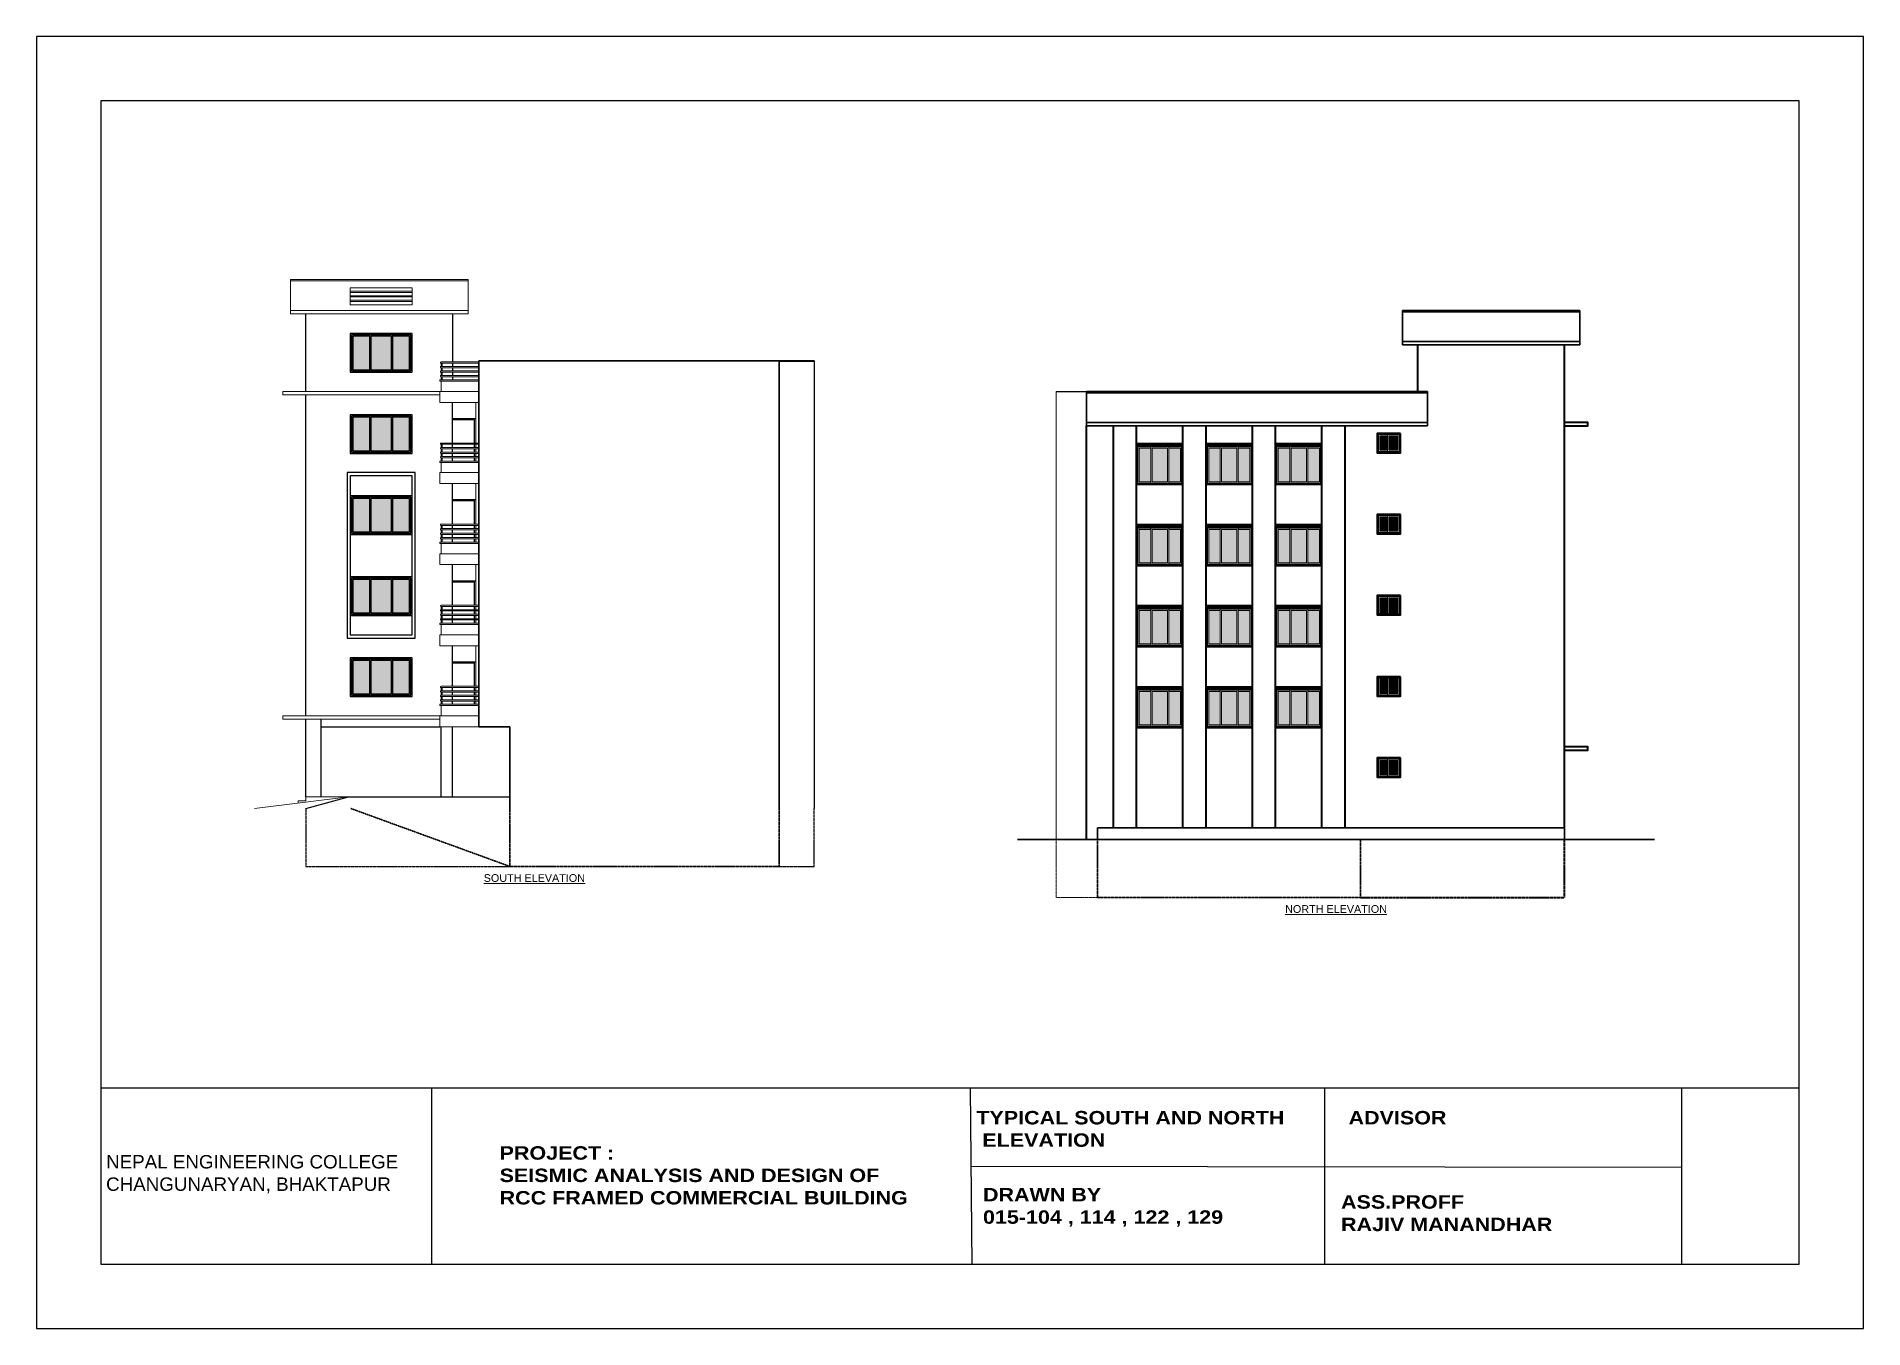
# Model space of a CAD drawing. Header units: inches. Extents: x -301229 to 1083107, y -854236 to 21026.
# Drawn here: x -224429 to -139253, y -262689 to -202457 of the extents above; entities that cross this region are included whole.
import ezdxf

# ---------------------------------------------------------------- set-up
doc = ezdxf.new("R2010")
doc.units = ezdxf.units.IN
doc.header["$MEASUREMENT"] = 0
doc.linetypes.add('DASHED', pattern=[0.75, 0.5, -0.25])
doc.layers.add('HATCH', color=7, linetype='Continuous')
doc.layers.add('win', color=4, linetype='Continuous')
for name, color, linetype, lineweight in [('step', 167, 'Continuous', 18), ('Text', 2, 'Continuous', 20), ('wall', 10, 'Continuous', 30), ('window(in)', 130, 'Continuous', 20), ('window(out)', 40, 'Continuous', 30)]:
    doc.layers.add(name, color=color, linetype=linetype, lineweight=lineweight)
doc.styles.add('7 INCH', font='times.ttf', dxfattribs={"height": 7})

msp = doc.modelspace()

# ---------------------------------------------------------------- texts
at = {"char_height": 626.5465, "attachment_point": 1}
for s, width, heights, insert in [('{\\fArial Black|b0|i0|c0|p34; \\P TYPICAL SOUTH AND NORTH \\P  ELEVATION}', 16587.6939, [0], (-180891.1, -251504.57)), ('   \\P{\\fArial Black|b0|i0|c0|p34;    ADVISOR\\P}     ', 16656, [0], (-164371.71, -251504.1)), ('\\P\\P\\P{\\fArial|b0|i0|c0|p34; NEPAL ENGINEERING COLLEGE\\P CHANGUNARYAN, BHAKTAPUR}', 15426, [0], (-221428.68, -251469.61)), ('{\\fArial Black|b0|i0|c0|p34;       \\P       PROJECT : \\P       SEISMIC ANALYSIS AND DESIGN OF\\P       RCC FRAMED COMMERCIAL BUILDING    }', 25198.9764, [0], (-204787.82, -253148.26)), (' \\P{\\fArial Black|b0|i0|c0|p34; DRAWN BY \\P 015-104 , 114 , 122 , 129}', 16519.3878, [3996.05], (-180580.72, -255092.9)), ('  {\\fArial Black|b0|i0|c0|p34;  \\P  ASS.PROFF\\P  RAJIV MANANDHAR}', 16587.6939, [0], (-164166.46, -255433.63))]:
    msp.add_mtext_dynamic_manual_height_columns(s, width=width, gutter_width=3132.73, heights=heights, dxfattribs=dict(at, insert=insert))
at = {"layer": 'Text', "char_height": 360, "width": 7520.7402, "attachment_point": 2, "style": '7 INCH'}
for s, insert in [('{\\fArial|b0|i0|c0|p34;\\LSOUTH ELEVATION}', (-201219.02, -241508.54)), ('{\\fArial|b0|i0|c0|p34;\\LNORTH ELEVATION}', (-163842.16, -242953.12))]:
    msp.add_mtext(s, dxfattribs=dict(at, insert=insert))

# ---------------------------------------------------------------- hatches: boundary and pattern name
at = {"layer": 'wall'}
h = msp.add_hatch(color=256, dxfattribs=at)
h.set_gradient(color1=(76, 120, 250), one_color=1, tint=1, name='CURVED')
h.paths.add_polyline_path([(-209681.01, -217988.54), (-208901.01, -217988.54), (-208901.01, -216428.54), (-209681.01, -216428.54)])
h.paths.add_polyline_path([(-207881.01, -216428.54), (-208841.01, -216428.54), (-208841.01, -217988.54), (-207881.01, -217988.54)])
h.paths.add_polyline_path([(-207041.01, -216428.54), (-207821.01, -216428.54), (-207821.01, -217988.54), (-207041.01, -217988.54)])
h = msp.add_hatch(color=256, dxfattribs=at)
h.set_gradient(color1=(76, 120, 250), one_color=1, tint=1, name='CURVED')
h.paths.add_polyline_path([(-208901.01, -220208.54), (-209681.01, -220208.54), (-209681.01, -221768.54), (-208901.01, -221768.54)])
h.paths.add_polyline_path([(-208841.01, -221768.54), (-207881.01, -221768.54), (-207881.01, -220208.54), (-208841.01, -220208.54)])
h.paths.add_polyline_path([(-207041.01, -220208.54), (-207821.01, -220208.54), (-207821.01, -221768.54), (-207041.01, -221768.54)])
h = msp.add_hatch(color=256, dxfattribs=at)
h.set_gradient(color1=(76, 120, 250), one_color=1, tint=1, name='CURVED')
h.paths.add_polyline_path([(-161440.17, -221083.12), (-161800.17, -221083.12), (-161800.17, -221743.12), (-161440.17, -221743.12)])
h.paths.add_polyline_path([(-160960.17, -221083.12), (-161380.17, -221083.12), (-161380.17, -221743.12), (-160960.17, -221743.12)])
h = msp.add_hatch(color=256, dxfattribs=at)
h.set_gradient(color1=(76, 120, 250), one_color=1, tint=1, name='CURVED')
h.paths.add_polyline_path([(-173020.16, -223213.12), (-172480.16, -223213.12), (-172480.16, -221653.12), (-173020.16, -221653.12)], flags=17)
h.paths.add_polyline_path([(-171700.16, -221653.12), (-172420.16, -221653.12), (-172420.16, -223213.12), (-171700.16, -223213.12)])
h.paths.add_polyline_path([(-171640.16, -223213.12), (-171100.16, -223213.12), (-171100.16, -221653.12), (-171640.16, -221653.12)], flags=17)
h = msp.add_hatch(color=256, dxfattribs=at)
h.set_gradient(color1=(76, 120, 250), one_color=1, tint=1, name='CURVED')
h.paths.add_polyline_path([(-169240.16, -221653.12), (-169780.16, -221653.12), (-169780.16, -223213.12), (-169240.16, -223213.12)])
h.paths.add_polyline_path([(-169180.16, -223213.12), (-168460.16, -223213.12), (-168460.16, -221653.12), (-169180.16, -221653.12)])
h.paths.add_polyline_path([(-168400.16, -223213.12), (-167860.16, -223213.12), (-167860.16, -221653.12), (-168400.16, -221653.12)])
h = msp.add_hatch(color=256, dxfattribs=at)
h.set_gradient(color1=(76, 120, 250), one_color=1, tint=1, name='CURVED')
h.paths.add_polyline_path([(-166540.16, -223213.12), (-166000.16, -223213.12), (-166000.16, -221653.12), (-166540.16, -221653.12)])
h.paths.add_polyline_path([(-165220.16, -221653.12), (-165940.16, -221653.12), (-165940.16, -223213.12), (-165220.16, -223213.12)])
h.paths.add_polyline_path([(-165160.16, -223213.12), (-164620.16, -223213.12), (-164620.16, -221653.12), (-165160.16, -221653.12)])
h = msp.add_hatch(color=256, dxfattribs=at)
h.set_gradient(color1=(76, 120, 250), one_color=1, tint=1, name='CURVED')
h.paths.add_polyline_path([(-208901.01, -223988.54), (-209681.01, -223988.54), (-209681.01, -225548.54), (-208901.01, -225548.54)])
h.paths.add_polyline_path([(-207881.01, -223988.54), (-208841.01, -223988.54), (-208841.01, -225548.54), (-207881.01, -225548.54)])
h.paths.add_polyline_path([(-207041.01, -223988.54), (-207821.01, -223988.54), (-207821.01, -225548.54), (-207041.01, -225548.54)])
h = msp.add_hatch(color=256, dxfattribs=at)
h.set_gradient(color1=(76, 120, 250), one_color=1, tint=1, name='CURVED')
h.paths.add_polyline_path([(-161800.17, -224863.12), (-161800.17, -225523.12), (-161440.17, -225523.12), (-161440.17, -224863.12)])
h.paths.add_polyline_path([(-160960.17, -224863.12), (-161380.17, -224863.12), (-161380.17, -225523.12), (-160960.17, -225523.12)])
h = msp.add_hatch(color=256, dxfattribs=at)
h.set_gradient(color1=(76, 120, 250), one_color=1, tint=1, name='CURVED')
h.paths.add_polyline_path([(-173020.16, -226993.12), (-172480.16, -226993.12), (-172480.16, -225433.12), (-173020.16, -225433.12)])
h.paths.add_polyline_path([(-171700.16, -225433.12), (-172420.16, -225433.12), (-172420.16, -226993.12), (-171700.16, -226993.12)])
h.paths.add_polyline_path([(-171100.16, -225433.12), (-171640.16, -225433.12), (-171640.16, -226993.12), (-171100.16, -226993.12)])
h = msp.add_hatch(color=256, dxfattribs=at)
h.set_gradient(color1=(76, 120, 250), one_color=1, tint=1, name='CURVED')
h.paths.add_polyline_path([(-169240.16, -225433.12), (-169780.16, -225433.12), (-169780.16, -226993.12), (-169240.16, -226993.12)])
h.paths.add_polyline_path([(-168460.16, -225433.12), (-169180.16, -225433.12), (-169180.16, -226993.12), (-168460.16, -226993.12)])
h.paths.add_polyline_path([(-167860.16, -225433.12), (-168400.16, -225433.12), (-168400.16, -226993.12), (-167860.16, -226993.12)])
h = msp.add_hatch(color=256, dxfattribs=at)
h.set_gradient(color1=(76, 120, 250), one_color=1, tint=1, name='CURVED')
h.paths.add_polyline_path([(-166000.16, -225433.12), (-166540.16, -225433.12), (-166540.16, -226993.12), (-166000.16, -226993.12)])
h.paths.add_polyline_path([(-165220.16, -225433.12), (-165940.16, -225433.12), (-165940.16, -226993.12), (-165220.16, -226993.12)])
h.paths.add_polyline_path([(-165160.16, -226993.12), (-164620.16, -226993.12), (-164620.16, -225433.12), (-165160.16, -225433.12)])
h = msp.add_hatch(color=256, dxfattribs=at)
h.set_gradient(color1=(76, 120, 250), one_color=1, tint=1, name='CURVED')
h.paths.add_polyline_path([(-208901.01, -227768.54), (-209681.01, -227768.54), (-209681.01, -229328.54), (-208901.01, -229328.54)])
h.paths.add_polyline_path([(-207881.01, -227768.54), (-208841.01, -227768.54), (-208841.01, -229328.54), (-207881.01, -229328.54)])
h.paths.add_polyline_path([(-207821.01, -229328.54), (-207041.01, -229328.54), (-207041.01, -227768.54), (-207821.01, -227768.54)])
h = msp.add_hatch(color=256, dxfattribs=at)
h.set_gradient(color1=(76, 120, 250), one_color=1, tint=1, name='CURVED')
h.paths.add_polyline_path([(-161440.17, -228643.12), (-161800.17, -228643.12), (-161800.17, -229303.12), (-161440.17, -229303.12)])
h.paths.add_polyline_path([(-160960.17, -228643.12), (-161380.17, -228643.12), (-161380.17, -229303.12), (-160960.17, -229303.12)])
h = msp.add_hatch(color=256, dxfattribs=at)
h.set_gradient(color1=(76, 120, 250), one_color=1, tint=1, name='CURVED')
h.paths.add_polyline_path([(-172480.16, -229213.12), (-173020.16, -229213.12), (-173020.16, -230773.12), (-172480.16, -230773.12)])
h.paths.add_polyline_path([(-171700.16, -229213.12), (-172420.16, -229213.12), (-172420.16, -230773.12), (-171700.16, -230773.12)])
h.paths.add_polyline_path([(-171640.16, -230773.12), (-171100.16, -230773.12), (-171100.16, -229213.12), (-171640.16, -229213.12)])
h = msp.add_hatch(color=256, dxfattribs=at)
h.set_gradient(color1=(76, 120, 250), one_color=1, tint=1, name='CURVED')
h.paths.add_polyline_path([(-169240.16, -229213.12), (-169780.16, -229213.12), (-169780.16, -230773.12), (-169240.16, -230773.12)])
h.paths.add_polyline_path([(-169180.16, -230773.12), (-168460.16, -230773.12), (-168460.16, -229213.12), (-169180.16, -229213.12)])
h.paths.add_polyline_path([(-168400.16, -230773.12), (-167860.16, -230773.12), (-167860.16, -229213.12), (-168400.16, -229213.12)])
h = msp.add_hatch(color=256, dxfattribs=at)
h.set_gradient(color1=(76, 120, 250), one_color=1, tint=1, name='CURVED')
h.paths.add_polyline_path([(-166000.16, -229213.12), (-166540.16, -229213.12), (-166540.16, -230773.12), (-166000.16, -230773.12)])
h.paths.add_polyline_path([(-165220.16, -229213.12), (-165940.16, -229213.12), (-165940.16, -230773.12), (-165220.16, -230773.12)])
h.paths.add_polyline_path([(-165160.16, -230773.12), (-164620.16, -230773.12), (-164620.16, -229213.12), (-165160.16, -229213.12)])
h = msp.add_hatch(color=256, dxfattribs=at)
h.set_gradient(color1=(76, 120, 250), one_color=1, tint=1, name='CURVED')
h.paths.add_polyline_path([(-208901.01, -231548.54), (-209681.01, -231548.54), (-209681.01, -233108.54), (-208901.01, -233108.54)])
h.paths.add_polyline_path([(-207881.01, -231548.54), (-208841.01, -231548.54), (-208841.01, -233108.54), (-207881.01, -233108.54)])
h.paths.add_polyline_path([(-207041.01, -231548.54), (-207821.01, -231548.54), (-207821.01, -233108.54), (-207041.01, -233108.54)])
h = msp.add_hatch(color=256, dxfattribs=at)
h.set_gradient(color1=(76, 120, 250), one_color=1, tint=1, name='CURVED')
h.paths.add_polyline_path([(-161800.17, -233083.12), (-161440.17, -233083.12), (-161440.17, -232423.12), (-161800.17, -232423.12)])
h.paths.add_polyline_path([(-161380.17, -233083.12), (-160960.17, -233083.12), (-160960.17, -232423.12), (-161380.17, -232423.12)])
h = msp.add_hatch(color=256, dxfattribs=at)
h.set_gradient(color1=(76, 120, 250), one_color=1, tint=1, name='CURVED')
h.paths.add_polyline_path([(-172480.16, -232993.12), (-173020.16, -232993.12), (-173020.16, -234553.12), (-172480.16, -234553.12)])
h.paths.add_polyline_path([(-171700.16, -232993.12), (-172420.16, -232993.12), (-172420.16, -234553.12), (-171700.16, -234553.12)])
h.paths.add_polyline_path([(-171640.16, -234553.12), (-171100.16, -234553.12), (-171100.16, -232993.12), (-171640.16, -232993.12)])
h = msp.add_hatch(color=256, dxfattribs=at)
h.set_gradient(color1=(76, 120, 250), one_color=1, tint=1, name='CURVED')
h.paths.add_polyline_path([(-169240.16, -232993.12), (-169780.16, -232993.12), (-169780.16, -234553.12), (-169240.16, -234553.12)])
h.paths.add_polyline_path([(-169180.16, -234553.12), (-168460.16, -234553.12), (-168460.16, -232993.12), (-169180.16, -232993.12)])
h.paths.add_polyline_path([(-167860.16, -232993.12), (-168400.16, -232993.12), (-168400.16, -234553.12), (-167860.16, -234553.12)])
h = msp.add_hatch(color=256, dxfattribs=at)
h.set_gradient(color1=(76, 120, 250), one_color=1, tint=1, name='CURVED')
h.paths.add_polyline_path([(-166000.16, -232993.12), (-166540.16, -232993.12), (-166540.16, -234553.12), (-166000.16, -234553.12)])
h.paths.add_polyline_path([(-165220.16, -232993.12), (-165940.16, -232993.12), (-165940.16, -234553.12), (-165220.16, -234553.12)])
h.paths.add_polyline_path([(-165160.16, -234553.12), (-164620.16, -234553.12), (-164620.16, -232993.12), (-165160.16, -232993.12)])
h = msp.add_hatch(color=256, dxfattribs=at)
h.set_gradient(color1=(76, 120, 250), one_color=1, tint=1, name='CURVED')
h.paths.add_polyline_path([(-161440.17, -236203.12), (-161800.17, -236203.12), (-161800.17, -236863.12), (-161440.17, -236863.12)])
h.paths.add_polyline_path([(-160960.17, -236203.12), (-161380.17, -236203.12), (-161380.17, -236863.12), (-160960.17, -236863.12)])

# ---------------------------------------------------------------- linework, layer by layer
for p, q in [((-221428.68, -251469.61), (-142252.68, -251469.61)), ((-206002.68, -259688.61), (-206002.68, -251469.61)), ((-180803.71, -259723.1), (-180891.1, -251504.57)), ((-164371.71, -259723.1), (-164371.71, -251504.1)), ((-147715.71, -259723.1), (-147715.71, -251504.1)), ((-180891.1, -255117.57), (-147715.71, -255171.48))]:
    msp.add_line(p, q)
for points in [[(-224428.68, -262688.61), (-139252.68, -262688.61), (-139252.68, -202456.61), (-224428.68, -202456.61)], [(-221428.68, -259688.61), (-142252.68, -259688.61), (-142252.68, -205456.61), (-221428.68, -205456.61)]]:
    msp.add_lwpolyline(points, close=True)
at = {"layer": 'HATCH', "lineweight": 13, "ltscale": 0.0625}
for p, q in [((-203951.01, -221408.54), (-203951.01, -219518.54)), ((-203951.01, -221618.54), (-203951.01, -221468.54)), ((-203951.01, -221828.54), (-203951.01, -221678.54)), ((-203951.01, -222038.54), (-203951.01, -221888.54)), ((-203951.01, -222248.54), (-203951.01, -222098.54)), ((-203951.01, -225188.54), (-203951.01, -223298.54)), ((-203951.01, -225398.54), (-203951.01, -225248.54)), ((-203951.01, -225608.54), (-203951.01, -225458.54)), ((-203951.01, -225818.54), (-203951.01, -225668.54)), ((-203951.01, -226028.54), (-203951.01, -225878.54)), ((-203951.01, -228968.54), (-203951.01, -227078.54)), ((-203951.01, -229178.54), (-203951.01, -229028.54)), ((-203951.01, -229388.54), (-203951.01, -229238.54)), ((-203951.01, -229598.54), (-203951.01, -229448.54)), ((-203951.01, -229808.54), (-203951.01, -229658.54)), ((-203951.01, -232748.54), (-203951.01, -230858.54)), ((-203951.01, -232958.54), (-203951.01, -232808.54)), ((-203951.01, -233168.54), (-203951.01, -233018.54)), ((-203951.01, -233378.54), (-203951.01, -233228.54)), ((-203951.01, -233588.54), (-203951.01, -233438.54))]:
    msp.add_line(p, q, dxfattribs=at)
at = {"layer": 'HATCH', "ltscale": 0.0625}
for p, q in [((-205031.01, -220268.54), (-203951.01, -220268.54)), ((-205031.01, -224048.54), (-203951.01, -224048.54)), ((-205031.01, -227828.54), (-203951.01, -227828.54)), ((-205031.01, -231608.54), (-203951.01, -231608.54))]:
    msp.add_line(p, q, dxfattribs=at)
for points in [[(-204011.01, -221408.54), (-204011.01, -220328.54), (-205031.01, -220328.54)], [(-204011.01, -221618.54), (-204011.01, -221468.54)], [(-204011.01, -221828.54), (-204011.01, -221678.54)], [(-204011.01, -222038.54), (-204011.01, -221888.54)], [(-204011.01, -222248.54), (-204011.01, -222098.54)], [(-204011.01, -225188.54), (-204011.01, -224108.54), (-205031.01, -224108.54)], [(-204011.01, -225398.54), (-204011.01, -225248.54)], [(-204011.01, -225608.54), (-204011.01, -225458.54)], [(-204011.01, -225818.54), (-204011.01, -225668.54)], [(-204011.01, -226028.54), (-204011.01, -225878.54)], [(-204011.01, -228968.54), (-204011.01, -227888.54), (-205031.01, -227888.54)], [(-204011.01, -229178.54), (-204011.01, -229028.54)], [(-204011.01, -229388.54), (-204011.01, -229238.54)], [(-204011.01, -229598.54), (-204011.01, -229448.54)], [(-204011.01, -229808.54), (-204011.01, -229658.54)], [(-204011.01, -232748.54), (-204011.01, -231668.54), (-205031.01, -231668.54)], [(-204011.01, -232958.54), (-204011.01, -232808.54)], [(-204011.01, -233168.54), (-204011.01, -233018.54)], [(-204011.01, -233378.54), (-204011.01, -233228.54)], [(-204011.01, -233588.54), (-204011.01, -233438.54)]]:
    msp.add_lwpolyline(points, dxfattribs=at)
at = {"layer": 'step', "ltscale": 0.0625}
for p, q in [((-212591.01, -213788.54), (-204311.01, -213788.54)), ((-212591.01, -213788.54), (-212591.01, -215228.54)), ((-204311.01, -213788.54), (-204311.01, -215228.54)), ((-212591.01, -213848.54), (-204311.01, -213848.54)), ((-209801.01, -214328.54), (-206921.01, -214328.54)), ((-209801.01, -214388.54), (-206921.01, -214388.54)), ((-209801.01, -214538.54), (-206921.01, -214538.54)), ((-209801.01, -214598.54), (-206921.01, -214598.54)), ((-212591.01, -215378.54), (-212591.01, -215228.54)), ((-212591.01, -215228.54), (-204311.01, -215228.54)), ((-204311.01, -215378.54), (-212591.01, -215378.54)), ((-209801.01, -214748.54), (-206921.01, -214748.54)), ((-209801.01, -214808.54), (-206921.01, -214808.54)), ((-204311.01, -215228.54), (-204311.01, -215378.54)), ((-212951.01, -219158.54), (-212951.01, -219008.54)), ((-212951.01, -219008.54), (-205631.01, -219008.54)), ((-205631.01, -219158.54), (-212951.01, -219158.54)), ((-212951.01, -234278.54), (-212951.01, -234128.54)), ((-212951.01, -234128.54), (-205631.01, -234128.54)), ((-205631.01, -234278.54), (-212951.01, -234278.54)), ((-211871.01, -238088.54), (-212231.01, -238088.54)), ((-212231.01, -238088.54), (-212231.01, -238197.03)), ((-209891.01, -237908.54), (-211871.01, -237908.54)), ((-211871.01, -237908.54), (-211871.01, -238088.54))]:
    msp.add_line(p, q, dxfattribs=at)
msp.add_lwpolyline([(-206921.01, -214178.54), (-206921.01, -214958.54), (-209801.01, -214958.54), (-209801.01, -214178.54), (-206921.01, -214178.54)], dxfattribs=at)
at = {"layer": 'wall'}
for p, q in [((-152470.17, -215233.12), (-160750.16, -215233.12)), ((-160750.16, -215233.12), (-160750.16, -216673.12)), ((-152470.17, -215293.12), (-160750.16, -215293.12)), ((-152470.17, -215233.12), (-152470.17, -216673.12)), ((-152470.17, -216673.12), (-160750.16, -216673.12)), ((-160750.16, -216673.12), (-160750.16, -216823.12)), ((-160750.16, -216823.12), (-152470.17, -216823.12)), ((-152470.17, -216823.12), (-152470.17, -216673.12)), ((-203801.01, -217568.54), (-189801.41, -217568.54)), ((-203801.01, -234638.54), (-203801.01, -217568.54)), ((-189801.41, -217568.54), (-189801.41, -238448.54)), ((-175480.17, -219013.12), (-159580.17, -219013.12)), ((-175480.17, -220453.12), (-175480.17, -219013.12)), ((-175480.17, -219073.12), (-159580.17, -219073.12)), ((-159580.17, -219013.12), (-159580.17, -220453.12)), ((-175480.17, -220453.12), (-159580.17, -220453.12)), ((-175480.17, -220603.12), (-175480.17, -220453.12)), ((-159580.17, -220603.12), (-175480.17, -220603.12)), ((-159580.17, -220453.12), (-159580.17, -220603.12)), ((-203801.01, -234638.54), (-202361.01, -234638.54)), ((-202361.01, -238448.54), (-202361.01, -234638.54)), ((-148990.17, -239893.12), (-178694.15, -239893.12)), ((-174970.85, -239353.12), (-153190.17, -239353.12)), ((-174970.85, -239893.12), (-174970.85, -239353.12)), ((-153190.17, -239893.12), (-153190.17, -239353.12))]:
    msp.add_line(p, q, dxfattribs=at)
at = {"layer": 'wall', "linetype": 'DASHED', "ltscale": 12}
msp.add_line((-209771.01, -238448.54), (-202361.01, -241148.54), dxfattribs=at)
for points in [[(-202361.01, -238448.54), (-202361.01, -241148.54), (-189801.41, -241148.54), (-189801.41, -238448.54)], [(-174970.85, -239893.12), (-174970.85, -242593.12), (-162700.17, -242593.12), (-162700.17, -239893.12)]]:
    msp.add_lwpolyline(points, dxfattribs=at)
at = {"layer": 'win'}
for p, q in [((-211871.01, -219008.54), (-211871.01, -215378.54)), ((-205031.01, -215378.54), (-205031.01, -217628.54)), ((-205031.01, -217688.54), (-205031.01, -217838.54)), ((-205031.01, -217898.54), (-205031.01, -218048.54)), ((-205031.01, -218108.54), (-205031.01, -218258.54)), ((-205031.01, -218318.54), (-205031.01, -218468.54)), ((-211871.01, -234128.54), (-211871.01, -219158.54)), ((-205031.01, -221408.54), (-205031.01, -219518.54)), ((-205031.01, -221618.54), (-205031.01, -221468.54)), ((-205031.01, -221828.54), (-205031.01, -221678.54)), ((-205031.01, -222038.54), (-205031.01, -221888.54)), ((-205031.01, -222248.54), (-205031.01, -222098.54)), ((-205031.01, -225188.54), (-205031.01, -223298.54)), ((-205031.01, -225398.54), (-205031.01, -225248.54)), ((-205031.01, -225608.54), (-205031.01, -225458.54)), ((-205031.01, -225818.54), (-205031.01, -225668.54)), ((-205031.01, -226028.54), (-205031.01, -225878.54)), ((-205031.01, -228968.54), (-205031.01, -227078.54)), ((-205031.01, -229178.54), (-205031.01, -229028.54)), ((-205031.01, -229388.54), (-205031.01, -229238.54)), ((-205031.01, -229598.54), (-205031.01, -229448.54)), ((-205031.01, -229808.54), (-205031.01, -229658.54)), ((-205031.01, -232748.54), (-205031.01, -230858.54)), ((-205031.01, -232958.54), (-205031.01, -232808.54)), ((-205031.01, -233168.54), (-205031.01, -233018.54)), ((-205031.01, -233378.54), (-205031.01, -233228.54)), ((-205031.01, -233588.54), (-205031.01, -233438.54)), ((-211871.01, -237908.54), (-211871.01, -234278.54)), ((-211151.01, -237908.54), (-211151.01, -234278.54)), ((-211151.01, -234638.54), (-205631.01, -234638.54)), ((-205571.01, -237908.54), (-205571.01, -234638.54)), ((-205031.01, -237908.54), (-205031.01, -234638.54))]:
    msp.add_line(p, q, dxfattribs=at)
for points in [[(-206921.01, -216308.54), (-209801.01, -216308.54), (-209801.01, -218108.54), (-206921.01, -218108.54), (-206921.01, -216308.54)], [(-208901.01, -216368.54), (-209741.01, -216368.54), (-209741.01, -218048.54), (-208901.01, -218048.54)], [(-208901.01, -216428.54), (-209681.01, -216428.54), (-209681.01, -217988.54), (-208901.01, -217988.54)], [(-208901.01, -216368.54), (-208901.01, -218048.54), (-207821.01, -218048.54), (-207821.01, -216368.54), (-208901.01, -216368.54)], [(-207821.01, -218048.54), (-206981.01, -218048.54), (-206981.01, -216368.54), (-207821.01, -216368.54)], [(-207821.01, -217988.54), (-207041.01, -217988.54), (-207041.01, -216428.54), (-207821.01, -216428.54)], [(-206921.01, -220088.54), (-209801.01, -220088.54), (-209801.01, -221888.54), (-206921.01, -221888.54), (-206921.01, -220088.54)], [(-208901.01, -220148.54), (-209741.01, -220148.54), (-209741.01, -221828.54), (-208901.01, -221828.54)], [(-208901.01, -220208.54), (-209681.01, -220208.54), (-209681.01, -221768.54), (-208901.01, -221768.54)], [(-208901.01, -220148.54), (-208901.01, -221828.54), (-207821.01, -221828.54), (-207821.01, -220148.54), (-208901.01, -220148.54)], [(-207821.01, -221828.54), (-206981.01, -221828.54), (-206981.01, -220148.54), (-207821.01, -220148.54)], [(-207821.01, -221768.54), (-207041.01, -221768.54), (-207041.01, -220208.54), (-207821.01, -220208.54)], [(-206921.01, -222938.54), (-209801.01, -222938.54), (-209801.01, -230348.54), (-206921.01, -230348.54), (-206921.01, -222938.54)], [(-206921.01, -223868.54), (-209801.01, -223868.54), (-209801.01, -225668.54), (-206921.01, -225668.54), (-206921.01, -223868.54)], [(-208901.01, -223928.54), (-209741.01, -223928.54), (-209741.01, -225608.54), (-208901.01, -225608.54)], [(-208901.01, -223988.54), (-209681.01, -223988.54), (-209681.01, -225548.54), (-208901.01, -225548.54)], [(-208901.01, -223928.54), (-208901.01, -225608.54), (-207821.01, -225608.54), (-207821.01, -223928.54), (-208901.01, -223928.54)], [(-207821.01, -225608.54), (-206981.01, -225608.54), (-206981.01, -223928.54), (-207821.01, -223928.54)], [(-207821.01, -225548.54), (-207041.01, -225548.54), (-207041.01, -223988.54), (-207821.01, -223988.54)], [(-206921.01, -227648.54), (-209801.01, -227648.54), (-209801.01, -229448.54), (-206921.01, -229448.54), (-206921.01, -227648.54)], [(-208901.01, -227708.54), (-209741.01, -227708.54), (-209741.01, -229388.54), (-208901.01, -229388.54)], [(-208901.01, -227768.54), (-209681.01, -227768.54), (-209681.01, -229328.54), (-208901.01, -229328.54)], [(-208901.01, -227708.54), (-208901.01, -229388.54), (-207821.01, -229388.54), (-207821.01, -227708.54), (-208901.01, -227708.54)], [(-207821.01, -229388.54), (-206981.01, -229388.54), (-206981.01, -227708.54), (-207821.01, -227708.54)], [(-207821.01, -229328.54), (-207041.01, -229328.54), (-207041.01, -227768.54), (-207821.01, -227768.54)], [(-206921.01, -231428.54), (-209801.01, -231428.54), (-209801.01, -233228.54), (-206921.01, -233228.54), (-206921.01, -231428.54)], [(-208901.01, -231488.54), (-209741.01, -231488.54), (-209741.01, -233168.54), (-208901.01, -233168.54)], [(-208901.01, -231548.54), (-209681.01, -231548.54), (-209681.01, -233108.54), (-208901.01, -233108.54)], [(-208901.01, -231488.54), (-208901.01, -233168.54), (-207821.01, -233168.54), (-207821.01, -231488.54), (-208901.01, -231488.54)], [(-207821.01, -233168.54), (-206981.01, -233168.54), (-206981.01, -231488.54), (-207821.01, -231488.54)], [(-207821.01, -233108.54), (-207041.01, -233108.54), (-207041.01, -231548.54), (-207821.01, -231548.54)]]:
    msp.add_lwpolyline(points, dxfattribs=at)
for points in [[(-208841.01, -216428.54), (-208841.01, -217988.54), (-207881.01, -217988.54), (-207881.01, -216428.54)], [(-208841.01, -220208.54), (-208841.01, -221768.54), (-207881.01, -221768.54), (-207881.01, -220208.54)], [(-206771.01, -222788.54), (-209951.01, -222788.54), (-209951.01, -230498.54), (-206771.01, -230498.54)], [(-208841.01, -223988.54), (-208841.01, -225548.54), (-207881.01, -225548.54), (-207881.01, -223988.54)], [(-208841.01, -227768.54), (-208841.01, -229328.54), (-207881.01, -229328.54), (-207881.01, -227768.54)], [(-208841.01, -231548.54), (-208841.01, -233108.54), (-207881.01, -233108.54), (-207881.01, -231548.54)]]:
    msp.add_lwpolyline(points, close=True, dxfattribs=at)
at = {"layer": 'window(in)', "lineweight": 25}
for p, q in [((-188167.03, -217568.54), (-188167.03, -238448.54)), ((-176894.15, -219013.12), (-175480.17, -219013.12)), ((-211871.01, -238448.54), (-209891.01, -237908.54)), ((-209891.01, -237908.54), (-202361.01, -237908.54))]:
    msp.add_line(p, q, dxfattribs=at)
at = {"layer": 'window(in)'}
for p, q in [((-205631.01, -218468.54), (-203801.01, -218468.54)), ((-205631.01, -218468.54), (-205631.01, -218528.54)), ((-205631.01, -218528.54), (-203801.01, -218528.54)), ((-205571.01, -218528.54), (-205571.01, -219008.54)), ((-205631.01, -219518.54), (-205631.01, -219008.54)), ((-205631.01, -219008.54), (-203801.01, -219008.54)), ((-205631.01, -219518.54), (-203801.01, -219518.54)), ((-176894.15, -239893.12), (-176894.15, -219013.12)), ((-205631.01, -222248.54), (-203801.01, -222248.54)), ((-205631.01, -222248.54), (-205631.01, -222308.54)), ((-205631.01, -222308.54), (-203801.01, -222308.54)), ((-205571.01, -222308.54), (-205571.01, -222788.54)), ((-205631.01, -223298.54), (-205631.01, -222788.54)), ((-205631.01, -222788.54), (-203801.01, -222788.54)), ((-205631.01, -223298.54), (-203801.01, -223298.54)), ((-205631.01, -226028.54), (-203801.01, -226028.54)), ((-205631.01, -226028.54), (-205631.01, -226088.54)), ((-205631.01, -226088.54), (-203801.01, -226088.54)), ((-205571.01, -226088.54), (-205571.01, -226568.54)), ((-205631.01, -227078.54), (-205631.01, -226568.54)), ((-205631.01, -226568.54), (-203801.01, -226568.54)), ((-205631.01, -227078.54), (-203801.01, -227078.54)), ((-205631.01, -229808.54), (-203801.01, -229808.54)), ((-205631.01, -229808.54), (-205631.01, -229868.54)), ((-205631.01, -229868.54), (-203801.01, -229868.54)), ((-205571.01, -229868.54), (-205571.01, -230348.54)), ((-205631.01, -230858.54), (-205631.01, -230348.54)), ((-205631.01, -230348.54), (-203801.01, -230348.54)), ((-205631.01, -230858.54), (-203801.01, -230858.54)), ((-205631.01, -233588.54), (-203801.01, -233588.54)), ((-205631.01, -233588.54), (-205631.01, -233648.54)), ((-205631.01, -233648.54), (-203801.01, -233648.54)), ((-205631.01, -234638.54), (-205631.01, -234128.54)), ((-205631.01, -234128.54), (-203801.01, -234128.54)), ((-205571.01, -233648.54), (-205571.01, -234128.54)), ((-205631.01, -234638.54), (-203801.01, -234638.54)), ((-214271.01, -238448.54), (-209891.01, -237908.54))]:
    msp.add_line(p, q, dxfattribs=at)
for points in [[(-203801.01, -217688.54), (-205571.01, -217688.54, -1), (-205571.01, -217628.54), (-203801.01, -217628.54)], [(-203801.01, -217898.54), (-205571.01, -217898.54, -1), (-205571.01, -217838.54), (-203801.01, -217838.54)], [(-203801.01, -218108.54), (-205571.01, -218108.54, -1), (-205571.01, -218048.54), (-203801.01, -218048.54)], [(-203801.01, -218318.54), (-205571.01, -218318.54, -1), (-205571.01, -218258.54), (-203801.01, -218258.54)], [(-203801.01, -221468.54), (-205571.01, -221468.54, -1), (-205571.01, -221408.54), (-203801.01, -221408.54)], [(-203801.01, -221678.54), (-205571.01, -221678.54, -1), (-205571.01, -221618.54), (-203801.01, -221618.54)], [(-203801.01, -221888.54), (-205571.01, -221888.54, -1), (-205571.01, -221828.54), (-203801.01, -221828.54)], [(-203801.01, -222098.54), (-205571.01, -222098.54, -1), (-205571.01, -222038.54), (-203801.01, -222038.54)], [(-203801.01, -225248.54), (-205571.01, -225248.54, -1), (-205571.01, -225188.54), (-203801.01, -225188.54)], [(-203801.01, -225458.54), (-205571.01, -225458.54, -1), (-205571.01, -225398.54), (-203801.01, -225398.54)], [(-203801.01, -225668.54), (-205571.01, -225668.54, -1), (-205571.01, -225608.54), (-203801.01, -225608.54)], [(-203801.01, -225878.54), (-205571.01, -225878.54, -1), (-205571.01, -225818.54), (-203801.01, -225818.54)], [(-203801.01, -229028.54), (-205571.01, -229028.54, -1), (-205571.01, -228968.54), (-203801.01, -228968.54)], [(-203801.01, -229238.54), (-205571.01, -229238.54, -1), (-205571.01, -229178.54), (-203801.01, -229178.54)], [(-203801.01, -229448.54), (-205571.01, -229448.54, -1), (-205571.01, -229388.54), (-203801.01, -229388.54)], [(-203801.01, -229658.54), (-205571.01, -229658.54, -1), (-205571.01, -229598.54), (-203801.01, -229598.54)], [(-203801.01, -232808.54), (-205571.01, -232808.54, -1), (-205571.01, -232748.54), (-203801.01, -232748.54)], [(-203801.01, -233018.54), (-205571.01, -233018.54, -1), (-205571.01, -232958.54), (-203801.01, -232958.54)], [(-203801.01, -233228.54), (-205571.01, -233228.54, -1), (-205571.01, -233168.54), (-203801.01, -233168.54)], [(-203801.01, -233438.54), (-205571.01, -233438.54, -1), (-205571.01, -233378.54), (-203801.01, -233378.54)]]:
    msp.add_lwpolyline(points, format="xyb", dxfattribs=at)
for points in [[(-205571.01, -217838.54), (-205571.01, -217688.54), (-205511.01, -217688.54), (-205511.01, -217838.54)], [(-205571.01, -218048.54), (-205571.01, -217898.54)], [(-205511.01, -217898.54), (-205511.01, -218048.54)], [(-205571.01, -218258.54), (-205571.01, -218108.54)], [(-205571.01, -218468.54), (-205571.01, -218318.54)], [(-205511.01, -218108.54), (-205511.01, -218258.54)], [(-205511.01, -218318.54), (-205511.01, -218468.54)], [(-161440.17, -221023.12), (-161860.17, -221023.12), (-161860.17, -221803.12), (-161440.17, -221803.12)], [(-161440.17, -221083.12), (-161800.17, -221083.12), (-161800.17, -221743.12), (-161440.17, -221743.12)], [(-161440.17, -221803.12), (-160900.17, -221803.12), (-160900.17, -221023.12), (-161440.17, -221023.12), (-161440.17, -221803.12)], [(-205571.01, -221618.54), (-205571.01, -221468.54), (-205511.01, -221468.54), (-205511.01, -221618.54)], [(-205571.01, -221828.54), (-205571.01, -221678.54)], [(-205571.01, -222038.54), (-205571.01, -221888.54)], [(-205571.01, -222248.54), (-205571.01, -222098.54)], [(-205511.01, -221678.54), (-205511.01, -221828.54)], [(-205511.01, -221888.54), (-205511.01, -222038.54)], [(-205511.01, -222098.54), (-205511.01, -222248.54)], [(-172480.16, -221593.12), (-173080.16, -221593.12), (-173080.16, -223273.12), (-172480.16, -223273.12)], [(-172480.16, -221653.12), (-173020.16, -221653.12), (-173020.16, -223213.12), (-172480.16, -223213.12)], [(-172480.16, -221593.12), (-172480.16, -223273.12), (-171640.16, -223273.12), (-171640.16, -221593.12), (-172480.16, -221593.12)], [(-171640.16, -223273.12), (-171040.16, -223273.12), (-171040.16, -221593.12), (-171640.16, -221593.12)], [(-171640.16, -223213.12), (-171100.16, -223213.12), (-171100.16, -221653.12), (-171640.16, -221653.12)], [(-169240.16, -221593.12), (-169840.16, -221593.12), (-169840.16, -223273.12), (-169240.16, -223273.12)], [(-169240.16, -221653.12), (-169780.16, -221653.12), (-169780.16, -223213.12), (-169240.16, -223213.12)], [(-169240.16, -221593.12), (-169240.16, -223273.12), (-168400.16, -223273.12), (-168400.16, -221593.12), (-169240.16, -221593.12)], [(-168400.16, -223273.12), (-167800.16, -223273.12), (-167800.16, -221593.12), (-168400.16, -221593.12)], [(-168400.16, -223213.12), (-167860.16, -223213.12), (-167860.16, -221653.12), (-168400.16, -221653.12)], [(-166000.16, -221593.12), (-166600.16, -221593.12), (-166600.16, -223273.12), (-166000.16, -223273.12)], [(-166000.16, -221653.12), (-166540.16, -221653.12), (-166540.16, -223213.12), (-166000.16, -223213.12)], [(-166000.16, -221593.12), (-166000.16, -223273.12), (-165160.16, -223273.12), (-165160.16, -221593.12), (-166000.16, -221593.12)], [(-165160.16, -223273.12), (-164560.16, -223273.12), (-164560.16, -221593.12), (-165160.16, -221593.12)], [(-165160.16, -223213.12), (-164620.16, -223213.12), (-164620.16, -221653.12), (-165160.16, -221653.12)], [(-161440.17, -224803.12), (-161860.17, -224803.12), (-161860.17, -225583.12), (-161440.17, -225583.12)], [(-161440.17, -224863.12), (-161800.17, -224863.12), (-161800.17, -225523.12), (-161440.17, -225523.12)], [(-161440.17, -225583.12), (-160900.17, -225583.12), (-160900.17, -224803.12), (-161440.17, -224803.12), (-161440.17, -225583.12)], [(-205571.01, -225398.54), (-205571.01, -225248.54), (-205511.01, -225248.54), (-205511.01, -225398.54)], [(-205571.01, -225608.54), (-205571.01, -225458.54)], [(-205571.01, -225818.54), (-205571.01, -225668.54)], [(-205511.01, -225458.54), (-205511.01, -225608.54)], [(-205511.01, -225668.54), (-205511.01, -225818.54)], [(-172480.16, -225373.12), (-173080.16, -225373.12), (-173080.16, -227053.12), (-172480.16, -227053.12)], [(-172480.16, -225433.12), (-173020.16, -225433.12), (-173020.16, -226993.12), (-172480.16, -226993.12)], [(-172480.16, -225373.12), (-172480.16, -227053.12), (-171640.16, -227053.12), (-171640.16, -225373.12), (-172480.16, -225373.12)], [(-171640.16, -227053.12), (-171040.16, -227053.12), (-171040.16, -225373.12), (-171640.16, -225373.12)], [(-171640.16, -226993.12), (-171100.16, -226993.12), (-171100.16, -225433.12), (-171640.16, -225433.12)], [(-169240.16, -225373.12), (-169840.16, -225373.12), (-169840.16, -227053.12), (-169240.16, -227053.12)], [(-169240.16, -225433.12), (-169780.16, -225433.12), (-169780.16, -226993.12), (-169240.16, -226993.12)], [(-169240.16, -225373.12), (-169240.16, -227053.12), (-168400.16, -227053.12), (-168400.16, -225373.12), (-169240.16, -225373.12)], [(-168400.16, -227053.12), (-167800.16, -227053.12), (-167800.16, -225373.12), (-168400.16, -225373.12)], [(-168400.16, -226993.12), (-167860.16, -226993.12), (-167860.16, -225433.12), (-168400.16, -225433.12)], [(-166000.16, -225373.12), (-166600.16, -225373.12), (-166600.16, -227053.12), (-166000.16, -227053.12)], [(-166000.16, -225433.12), (-166540.16, -225433.12), (-166540.16, -226993.12), (-166000.16, -226993.12)], [(-166000.16, -225373.12), (-166000.16, -227053.12), (-165160.16, -227053.12), (-165160.16, -225373.12), (-166000.16, -225373.12)], [(-165160.16, -227053.12), (-164560.16, -227053.12), (-164560.16, -225373.12), (-165160.16, -225373.12)], [(-165160.16, -226993.12), (-164620.16, -226993.12), (-164620.16, -225433.12), (-165160.16, -225433.12)], [(-205571.01, -226028.54), (-205571.01, -225878.54)], [(-205511.01, -225878.54), (-205511.01, -226028.54)], [(-205571.01, -229178.54), (-205571.01, -229028.54), (-205511.01, -229028.54), (-205511.01, -229178.54)], [(-161440.17, -228583.12), (-161860.17, -228583.12), (-161860.17, -229363.12), (-161440.17, -229363.12)], [(-161440.17, -228643.12), (-161800.17, -228643.12), (-161800.17, -229303.12), (-161440.17, -229303.12)], [(-161440.17, -229363.12), (-160900.17, -229363.12), (-160900.17, -228583.12), (-161440.17, -228583.12), (-161440.17, -229363.12)], [(-205571.01, -229388.54), (-205571.01, -229238.54)], [(-205571.01, -229598.54), (-205571.01, -229448.54)], [(-205571.01, -229808.54), (-205571.01, -229658.54)], [(-205511.01, -229238.54), (-205511.01, -229388.54)], [(-205511.01, -229448.54), (-205511.01, -229598.54)], [(-205511.01, -229658.54), (-205511.01, -229808.54)], [(-172480.16, -229153.12), (-173080.16, -229153.12), (-173080.16, -230833.12), (-172480.16, -230833.12)], [(-172480.16, -229213.12), (-173020.16, -229213.12), (-173020.16, -230773.12), (-172480.16, -230773.12)], [(-172480.16, -229153.12), (-172480.16, -230833.12), (-171640.16, -230833.12), (-171640.16, -229153.12), (-172480.16, -229153.12)], [(-171640.16, -230833.12), (-171040.16, -230833.12), (-171040.16, -229153.12), (-171640.16, -229153.12)], [(-171640.16, -230773.12), (-171100.16, -230773.12), (-171100.16, -229213.12), (-171640.16, -229213.12)], [(-169240.16, -229153.12), (-169840.16, -229153.12), (-169840.16, -230833.12), (-169240.16, -230833.12)], [(-169240.16, -229213.12), (-169780.16, -229213.12), (-169780.16, -230773.12), (-169240.16, -230773.12)], [(-169240.16, -229153.12), (-169240.16, -230833.12), (-168400.16, -230833.12), (-168400.16, -229153.12), (-169240.16, -229153.12)], [(-168400.16, -230833.12), (-167800.16, -230833.12), (-167800.16, -229153.12), (-168400.16, -229153.12)], [(-168400.16, -230773.12), (-167860.16, -230773.12), (-167860.16, -229213.12), (-168400.16, -229213.12)], [(-166000.16, -229153.12), (-166600.16, -229153.12), (-166600.16, -230833.12), (-166000.16, -230833.12)], [(-166000.16, -229213.12), (-166540.16, -229213.12), (-166540.16, -230773.12), (-166000.16, -230773.12)], [(-166000.16, -229153.12), (-166000.16, -230833.12), (-165160.16, -230833.12), (-165160.16, -229153.12), (-166000.16, -229153.12)], [(-165160.16, -230833.12), (-164560.16, -230833.12), (-164560.16, -229153.12), (-165160.16, -229153.12)], [(-165160.16, -230773.12), (-164620.16, -230773.12), (-164620.16, -229213.12), (-165160.16, -229213.12)], [(-161440.17, -232363.12), (-161860.17, -232363.12), (-161860.17, -233143.12), (-161440.17, -233143.12)], [(-161440.17, -232423.12), (-161800.17, -232423.12), (-161800.17, -233083.12), (-161440.17, -233083.12)], [(-161440.17, -233143.12), (-160900.17, -233143.12), (-160900.17, -232363.12), (-161440.17, -232363.12), (-161440.17, -233143.12)], [(-205571.01, -232958.54), (-205571.01, -232808.54), (-205511.01, -232808.54), (-205511.01, -232958.54)], [(-205571.01, -233168.54), (-205571.01, -233018.54)], [(-205571.01, -233378.54), (-205571.01, -233228.54)], [(-205511.01, -233018.54), (-205511.01, -233168.54)], [(-205511.01, -233228.54), (-205511.01, -233378.54)], [(-172480.16, -232933.12), (-173080.16, -232933.12), (-173080.16, -234613.12), (-172480.16, -234613.12)], [(-172480.16, -232993.12), (-173020.16, -232993.12), (-173020.16, -234553.12), (-172480.16, -234553.12)], [(-172480.16, -232933.12), (-172480.16, -234613.12), (-171640.16, -234613.12), (-171640.16, -232933.12), (-172480.16, -232933.12)], [(-171640.16, -234613.12), (-171040.16, -234613.12), (-171040.16, -232933.12), (-171640.16, -232933.12)], [(-171640.16, -234553.12), (-171100.16, -234553.12), (-171100.16, -232993.12), (-171640.16, -232993.12)], [(-169240.16, -232933.12), (-169840.16, -232933.12), (-169840.16, -234613.12), (-169240.16, -234613.12)], [(-169240.16, -232993.12), (-169780.16, -232993.12), (-169780.16, -234553.12), (-169240.16, -234553.12)], [(-169240.16, -232933.12), (-169240.16, -234613.12), (-168400.16, -234613.12), (-168400.16, -232933.12), (-169240.16, -232933.12)], [(-168400.16, -234613.12), (-167800.16, -234613.12), (-167800.16, -232933.12), (-168400.16, -232933.12)], [(-168400.16, -234553.12), (-167860.16, -234553.12), (-167860.16, -232993.12), (-168400.16, -232993.12)], [(-166000.16, -232933.12), (-166600.16, -232933.12), (-166600.16, -234613.12), (-166000.16, -234613.12)], [(-166000.16, -232993.12), (-166540.16, -232993.12), (-166540.16, -234553.12), (-166000.16, -234553.12)], [(-166000.16, -232933.12), (-166000.16, -234613.12), (-165160.16, -234613.12), (-165160.16, -232933.12), (-166000.16, -232933.12)], [(-165160.16, -234613.12), (-164560.16, -234613.12), (-164560.16, -232933.12), (-165160.16, -232933.12)], [(-165160.16, -234553.12), (-164620.16, -234553.12), (-164620.16, -232993.12), (-165160.16, -232993.12)], [(-205571.01, -233588.54), (-205571.01, -233438.54)], [(-205511.01, -233438.54), (-205511.01, -233588.54)], [(-161440.17, -236143.12), (-161860.17, -236143.12), (-161860.17, -236923.12), (-161440.17, -236923.12)], [(-161440.17, -236203.12), (-161800.17, -236203.12), (-161800.17, -236863.12), (-161440.17, -236863.12)], [(-161440.17, -236923.12), (-160900.17, -236923.12), (-160900.17, -236143.12), (-161440.17, -236143.12), (-161440.17, -236923.12)]]:
    msp.add_lwpolyline(points, dxfattribs=at)
for points in [[(-161380.17, -221743.12), (-160960.17, -221743.12), (-160960.17, -221083.12), (-161380.17, -221083.12)], [(-172420.16, -221653.12), (-172420.16, -223213.12), (-171700.16, -223213.12), (-171700.16, -221653.12)], [(-169180.16, -221653.12), (-169180.16, -223213.12), (-168460.16, -223213.12), (-168460.16, -221653.12)], [(-165940.16, -221653.12), (-165940.16, -223213.12), (-165220.16, -223213.12), (-165220.16, -221653.12)], [(-161380.17, -225523.12), (-160960.17, -225523.12), (-160960.17, -224863.12), (-161380.17, -224863.12)], [(-172420.16, -225433.12), (-172420.16, -226993.12), (-171700.16, -226993.12), (-171700.16, -225433.12)], [(-169180.16, -225433.12), (-169180.16, -226993.12), (-168460.16, -226993.12), (-168460.16, -225433.12)], [(-165940.16, -225433.12), (-165940.16, -226993.12), (-165220.16, -226993.12), (-165220.16, -225433.12)], [(-161380.17, -229303.12), (-160960.17, -229303.12), (-160960.17, -228643.12), (-161380.17, -228643.12)], [(-172420.16, -229213.12), (-172420.16, -230773.12), (-171700.16, -230773.12), (-171700.16, -229213.12)], [(-169180.16, -229213.12), (-169180.16, -230773.12), (-168460.16, -230773.12), (-168460.16, -229213.12)], [(-165940.16, -229213.12), (-165940.16, -230773.12), (-165220.16, -230773.12), (-165220.16, -229213.12)], [(-161380.17, -233083.12), (-160960.17, -233083.12), (-160960.17, -232423.12), (-161380.17, -232423.12)], [(-172420.16, -232993.12), (-172420.16, -234553.12), (-171700.16, -234553.12), (-171700.16, -232993.12)], [(-169180.16, -232993.12), (-169180.16, -234553.12), (-168460.16, -234553.12), (-168460.16, -232993.12)], [(-165940.16, -232993.12), (-165940.16, -234553.12), (-165220.16, -234553.12), (-165220.16, -232993.12)], [(-161380.17, -236863.12), (-160960.17, -236863.12), (-160960.17, -236203.12), (-161380.17, -236203.12)]]:
    msp.add_lwpolyline(points, close=True, dxfattribs=at)
at = {"layer": 'window(in)', "linetype": 'DASHED', "lineweight": 25, "ltscale": 12}
for points in [[(-211871.01, -238448.54), (-211871.01, -241148.54), (-202361.01, -241148.54)], [(-189801.41, -241148.54), (-188167.03, -241148.54), (-188167.03, -238448.54)]]:
    msp.add_lwpolyline(points, dxfattribs=at)
at = {"layer": 'window(in)', "linetype": 'DASHED', "ltscale": 12}
msp.add_lwpolyline([(-176894.15, -239893.12), (-176894.15, -242593.12), (-174970.85, -242593.12)], dxfattribs=at)
at = {"layer": 'window(out)', "lineweight": 35}
for p, q in [((-160030.16, -219013.12), (-160030.16, -216823.12)), ((-153190.17, -239353.12), (-153190.17, -216823.12)), ((-189801.41, -217568.54), (-188167.03, -217568.54)), ((-175480.17, -239893.12), (-175480.17, -220603.12)), ((-174220.16, -239353.12), (-174220.16, -220603.12)), ((-173140.16, -239353.12), (-173140.16, -220603.12)), ((-170980.16, -239353.12), (-170980.16, -220603.12)), ((-169900.16, -239353.12), (-169900.16, -220603.12)), ((-167740.16, -239353.12), (-167740.16, -220603.12)), ((-166660.16, -239353.12), (-166660.16, -220603.12)), ((-164500.16, -239353.12), (-164500.16, -220603.12)), ((-163420.16, -239353.12), (-163420.16, -220603.12))]:
    msp.add_line(p, q, dxfattribs=at)
for points in [[(-153190.17, -220603.12), (-152110.17, -220603.12), (-152110.17, -220453.12), (-153190.17, -220453.12)], [(-173140.16, -221533.12), (-170980.16, -221533.12), (-170980.16, -221443.12), (-173140.16, -221443.12), (-173140.16, -221533.12)], [(-169900.16, -221533.12), (-167740.16, -221533.12), (-167740.16, -221443.12), (-169900.16, -221443.12), (-169900.16, -221533.12)], [(-166660.16, -221533.12), (-164500.16, -221533.12), (-164500.16, -221443.12), (-166660.16, -221443.12), (-166660.16, -221533.12)], [(-160840.17, -220963.12), (-161920.17, -220963.12), (-161920.17, -221863.12), (-160840.17, -221863.12), (-160840.17, -220963.12)], [(-170980.16, -221533.12), (-173140.16, -221533.12), (-173140.16, -223333.12), (-170980.16, -223333.12), (-170980.16, -221533.12)], [(-167740.16, -221533.12), (-169900.16, -221533.12), (-169900.16, -223333.12), (-167740.16, -223333.12), (-167740.16, -221533.12)], [(-164500.16, -221533.12), (-166660.16, -221533.12), (-166660.16, -223333.12), (-164500.16, -223333.12), (-164500.16, -221533.12)], [(-160840.17, -224743.12), (-161920.17, -224743.12), (-161920.17, -225643.12), (-160840.17, -225643.12), (-160840.17, -224743.12)], [(-173140.16, -225313.12), (-170980.16, -225313.12), (-170980.16, -225223.12), (-173140.16, -225223.12), (-173140.16, -225313.12)], [(-170980.16, -225313.12), (-173140.16, -225313.12), (-173140.16, -227113.12), (-170980.16, -227113.12), (-170980.16, -225313.12)], [(-169900.16, -225313.12), (-167740.16, -225313.12), (-167740.16, -225223.12), (-169900.16, -225223.12), (-169900.16, -225313.12)], [(-167740.16, -225313.12), (-169900.16, -225313.12), (-169900.16, -227113.12), (-167740.16, -227113.12), (-167740.16, -225313.12)], [(-166660.16, -225313.12), (-164500.16, -225313.12), (-164500.16, -225223.12), (-166660.16, -225223.12), (-166660.16, -225313.12)], [(-164500.16, -225313.12), (-166660.16, -225313.12), (-166660.16, -227113.12), (-164500.16, -227113.12), (-164500.16, -225313.12)], [(-173140.16, -229093.12), (-170980.16, -229093.12), (-170980.16, -229003.12), (-173140.16, -229003.12), (-173140.16, -229093.12)], [(-170980.16, -229093.12), (-173140.16, -229093.12), (-173140.16, -230893.12), (-170980.16, -230893.12), (-170980.16, -229093.12)], [(-169900.16, -229093.12), (-167740.16, -229093.12), (-167740.16, -229003.12), (-169900.16, -229003.12), (-169900.16, -229093.12)], [(-167740.16, -229093.12), (-169900.16, -229093.12), (-169900.16, -230893.12), (-167740.16, -230893.12), (-167740.16, -229093.12)], [(-166660.16, -229093.12), (-164500.16, -229093.12), (-164500.16, -229003.12), (-166660.16, -229003.12), (-166660.16, -229093.12)], [(-164500.16, -229093.12), (-166660.16, -229093.12), (-166660.16, -230893.12), (-164500.16, -230893.12), (-164500.16, -229093.12)], [(-160840.17, -228523.12), (-161920.17, -228523.12), (-161920.17, -229423.12), (-160840.17, -229423.12), (-160840.17, -228523.12)], [(-160840.17, -232303.12), (-161920.17, -232303.12), (-161920.17, -233203.12), (-160840.17, -233203.12), (-160840.17, -232303.12)], [(-173140.16, -232873.12), (-170980.16, -232873.12), (-170980.16, -232783.12), (-173140.16, -232783.12), (-173140.16, -232873.12)], [(-170980.16, -232873.12), (-173140.16, -232873.12), (-173140.16, -234673.12), (-170980.16, -234673.12), (-170980.16, -232873.12)], [(-169900.16, -232873.12), (-167740.16, -232873.12), (-167740.16, -232783.12), (-169900.16, -232783.12), (-169900.16, -232873.12)], [(-167740.16, -232873.12), (-169900.16, -232873.12), (-169900.16, -234673.12), (-167740.16, -234673.12), (-167740.16, -232873.12)], [(-166660.16, -232873.12), (-164500.16, -232873.12), (-164500.16, -232783.12), (-166660.16, -232783.12), (-166660.16, -232873.12)], [(-164500.16, -232873.12), (-166660.16, -232873.12), (-166660.16, -234673.12), (-164500.16, -234673.12), (-164500.16, -232873.12)], [(-153190.17, -235723.12), (-152110.17, -235723.12), (-152110.17, -235573.12), (-153190.17, -235573.12)], [(-160840.17, -236083.12), (-161920.17, -236083.12), (-161920.17, -236983.12), (-160840.17, -236983.12), (-160840.17, -236083.12)]]:
    msp.add_lwpolyline(points, dxfattribs=at)
at = {"layer": 'window(out)', "linetype": 'DASHED', "lineweight": 35, "ltscale": 12}
msp.add_lwpolyline([(-162700.17, -242593.12), (-153190.17, -242593.12), (-153190.17, -239893.12)], dxfattribs=at)

msp.set_redraw_order([(e.dxf.handle, doc.entitydb.next_handle()) for e in msp.query("TEXT MTEXT ATTDEF DIMENSION ARC_DIMENSION")])  # texts and dimensions are drawn at this point

doc.saveas('drawing.dxf')
